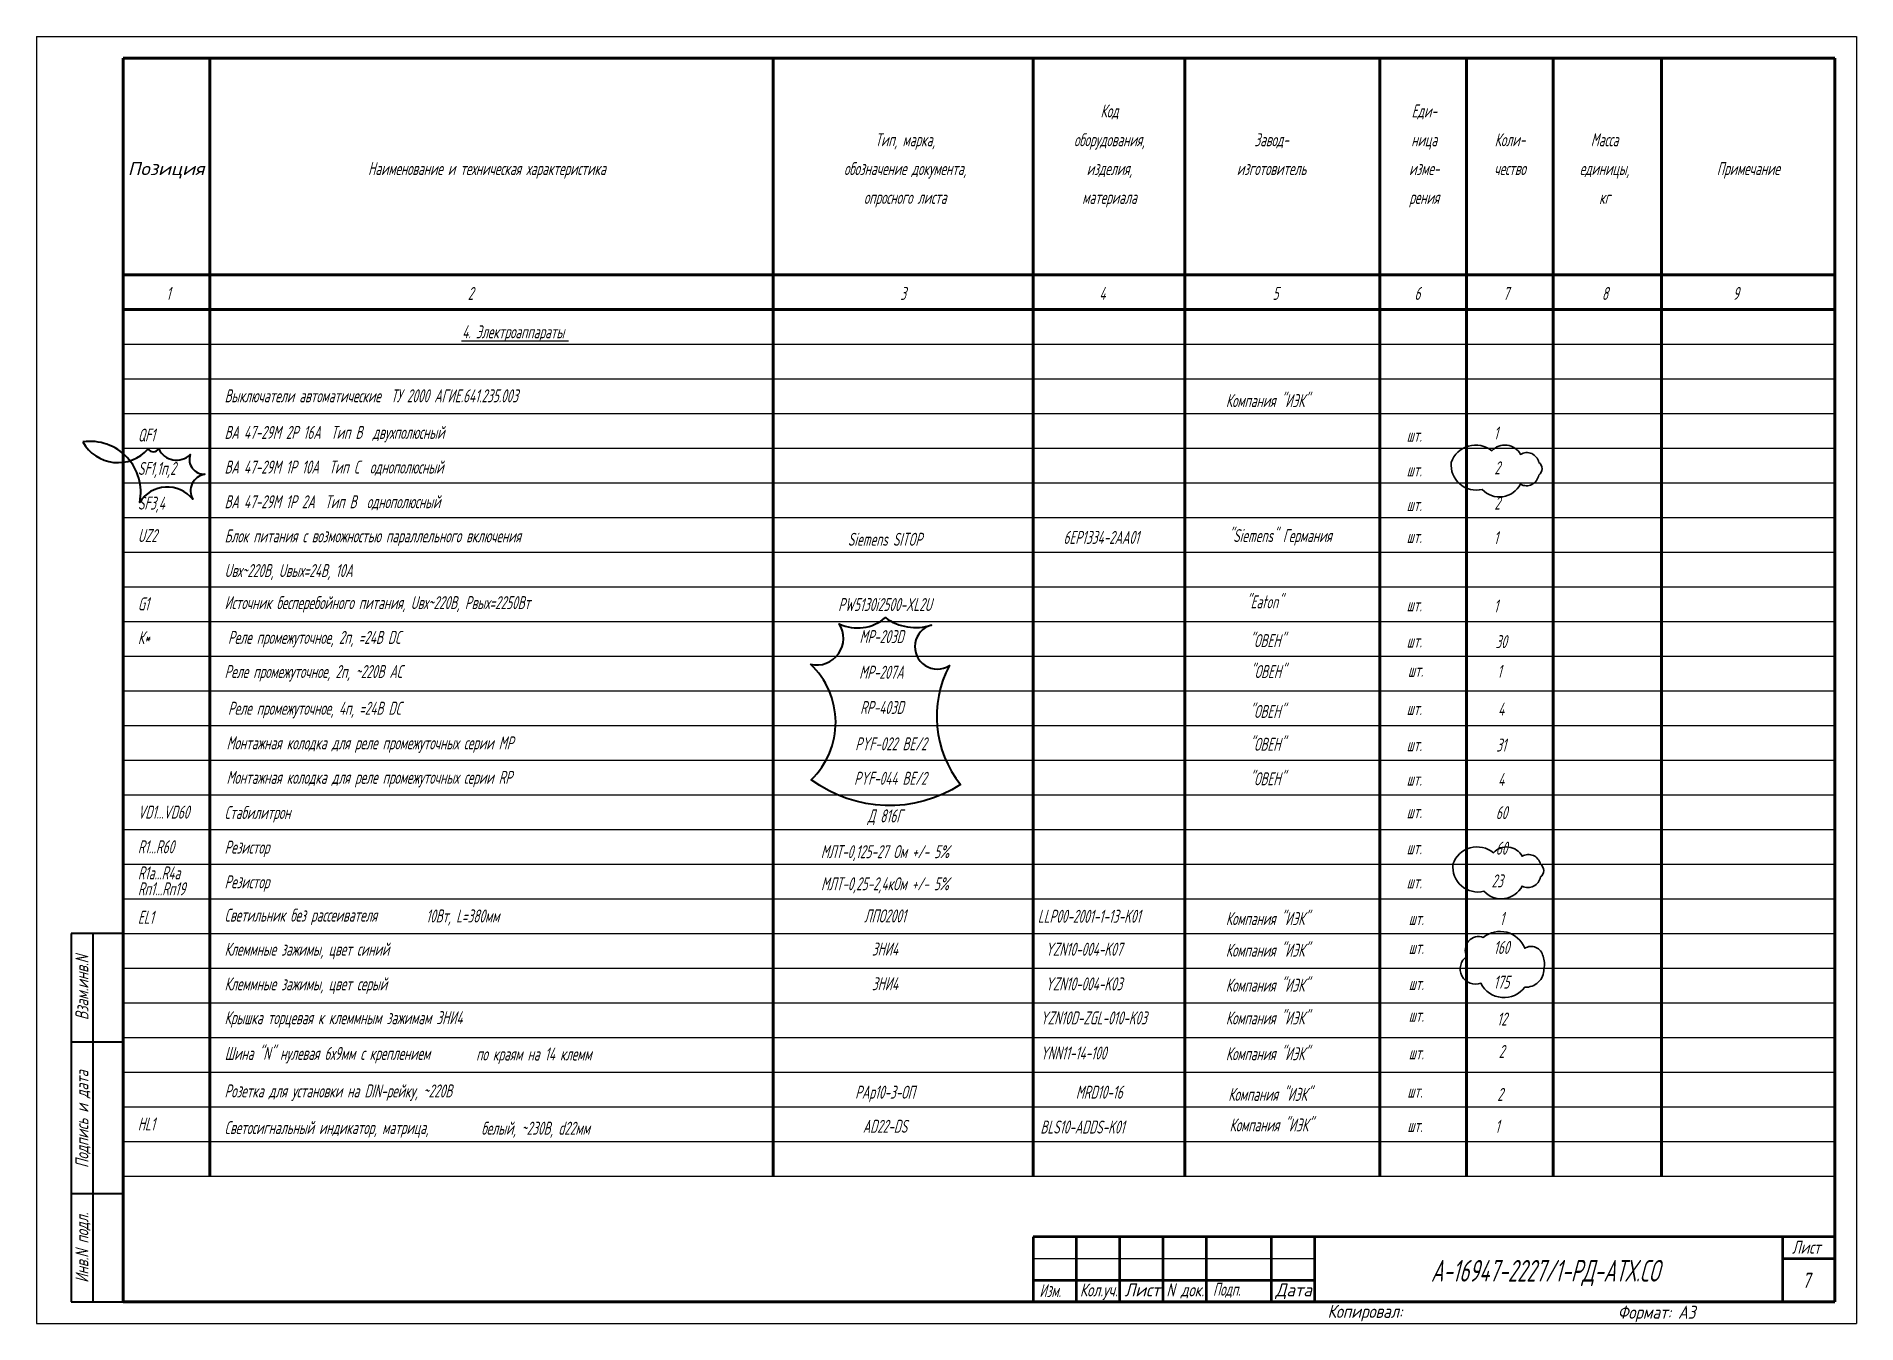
# Model space of a CAD drawing. Header units: millimetres. Extents: x -338 to 6826, y -8218 to 3153.
# Drawn here: x 4621.3 to 5041.3, y 2462 to 2759 of the extents above; entities that cross this region are included whole.
import ezdxf
from ezdxf.enums import TextEntityAlignment as Align

# ---------------------------------------------------------------- set-up
doc = ezdxf.new("R2010")
doc.units = ezdxf.units.MM
doc.layers.get('Defpoints').update_dxf_attribs({"color": 251})
for name, color, linetype, lineweight in [('Обводка', 6, 'Continuous', 25), ('Рамка тонкая', 5, 'Continuous', 25), ('Текст_КИП', 2, 'Continuous', 25)]:
    doc.layers.add(name, color=color, linetype=linetype, lineweight=lineweight)
doc.styles.add('Simplex', font='simplex.shx', dxfattribs={"width": 0.7, "oblique": 15})

msp = doc.modelspace()

# ---------------------------------------------------------------- texts
at = {"color": 2, "style": 'Simplex', "oblique": 15, "width": 0.7}
for s, p in [('Взам.инв.N', (4633.27, 2539.48)), ('Подпись и дата', (4633.27, 2509.12)), ('Инв.N подл.', (4633.27, 2479.48))]:
    msp.add_text(s, height=3, rotation=90, dxfattribs=at).set_placement(p, align=Align.CENTER)
at = {"layer": 'Текст_КИП', "style": 'Simplex', "oblique": 15, "width": 0.6}
for s, p in [('Код', (4868.86, 2740.28)), ('Еди-', (4941.48, 2740.28)), ('Тип, марка,', (4821.73, 2733.63)), ('оборудования,', (4868.86, 2733.63)), ('Завод-', (4906.26, 2733.63)), ('ница', (4941.48, 2733.63)), ('Коли-', (4961.26, 2733.63)), ('Масса', (4983.1, 2733.63)), ('Наименование и техническая характеристика', (4725.21, 2726.98)), ('обозначение документа,', (4821.73, 2726.98)), ('изделия,', (4868.86, 2726.98)), ('изготовитель', (4906.26, 2726.98)), ('изме-', (4941.48, 2726.98)), ('чество', (4961.26, 2726.98)), ('единицы,', (4983.1, 2726.98)), ('Примечание', (5016.26, 2726.98)), ('опросного листа', (4821.73, 2720.33)), ('материала', (4868.86, 2720.33)), ('рения', (4941.48, 2720.33)), ('кг', (4983.1, 2720.33))]:
    msp.add_text(s, height=3, dxfattribs=at).set_placement(p, align=Align.CENTER)
at = {"layer": 'Текст_КИП', "style": 'Simplex', "oblique": 15}
for s, width, p, p2 in [('Позиция', 0.960052, (4642.35, 2726.98), (4660.04, 2726.98)), ('Кол.уч.', 0.603486, (4862.04, 2468.25), (4870.74, 2468.25)), ('Лист', 0.686041, (4872.33, 2468.25), (4880.56, 2468.25)), ('N док.', 0.628372, (4881.98, 2468.25), (4890.69, 2468.25)), ('Дата', 0.652619, (4907.16, 2468.25), (4915.55, 2468.25))]:
    msp.add_text(s, height=3, dxfattribs=dict(at, width=width)).set_placement(p, p2, align=Align.FIT)
at = {"layer": 'Текст_КИП', "style": 'Simplex', "oblique": 15, "width": 0.6}
for s, height, p in [('1', 3, (4651.24, 2698.18)), ('2', 3, (4720.8, 2698.18)), ('3', 3, (4820.58, 2698.18)), ('4', 3, (4866.53, 2698.18)), ('5', 3, (4906.5, 2698.18)), ('6', 3, (4939.24, 2698.18)), ('7', 3, (4959.7, 2698.18)), ('8', 3, (4982.49, 2698.18)), ('9', 3, (5012.71, 2698.18)), ('%%U4. Электроаппараты ', 3, (4719.5, 2689.32)), ('Реле промежуточное, 2п, =24В DC', 3, (4665.47, 2618.81)), ('Реле промежуточное, 4п, =24В DC', 3, (4665.47, 2602.46)), ('Монтажная колодка для реле промежуточных серии МР', 3, (4665.13, 2594.47)), ('Монтажная колодка для реле промежуточных серии RP', 3, (4665.13, 2586.52)), ('А-16947-2227/1-РД-АТХ.СО', 5, (4943.04, 2471.67)), ('Изм.', 3, (4852.7, 2468.09)), ('Подп.', 3, (4892.75, 2468.41))]:
    msp.add_text(s, height=height, dxfattribs=at).set_placement(p)
at = {"layer": 'Текст_КИП', "color": 3, "style": 'Simplex', "oblique": 15}
for s, width, p in [('Выключатели автоматические  ТУ 2000 АГИЕ.641.235.003', 0.6, (4664.68, 2674.55)), ('QF1 ', 0.6, (4644.68, 2665.49)), ('ВА 47-29М 2Р 16А  Тип В  двухполюсный', 0.6, (4664.68, 2666.11)), ('шт.', 0.6, (4937.44, 2665.44)), ('SF1,1п,2', 0.6, (4644.68, 2657.79)), ('ВА 47-29М 1P 10А  Тип C  однополюсный', 0.6, (4664.68, 2658.11)), ('шт.', 0.6, (4937.44, 2657.44)), ('SF3,4', 0.6, (4644.68, 2649.79)), ('ВА 47-29М 1P 2А  Тип В  однополюсный', 0.6, (4664.68, 2650.11)), ('шт.', 0.6, (4937.44, 2649.44)), ('UZ2', 0.6, (4644.68, 2642.3)), ('Блок питания с возможностью параллельного включения', 0.6, (4664.68, 2642.23)), ('шт.', 0.6, (4937.44, 2642.08)), ('Uвх~220В, Uвых=24В, 10А', 0.6, (4664.68, 2634.23)), ('G1', 0.6, (4644.68, 2626.55)), ('Источник бесперебойного питания, Uвх~220В, Pвых=2250Вт', 0.6, (4664.68, 2626.83)), ('шт.', 0.6, (4937.44, 2626.3)), ('К*', 0.6, (4644.68, 2618.75)), ('шт.', 0.6, (4937.44, 2617.97)), ('Реле промежуточное, 2п, ~220В АС ', 0.6, (4664.68, 2610.93)), ('шт.', 0.6, (4937.74, 2611.21)), ('шт.', 0.6, (4937.44, 2602.38)), ('шт.', 0.6, (4937.44, 2594.05)), ('шт.', 0.6, (4937.44, 2586.1)), ('VD1...VD60', 0.6, (4644.68, 2578.49)), ('Стабилитрон', 0.6, (4664.68, 2578.41)), ('шт.', 0.6, (4937.44, 2578.59)), ('R1...R60', 0.6, (4644.68, 2570.49)), ('Резистор', 0.6, (4664.68, 2570.41)), ('шт.', 0.6, (4937.44, 2570.28)), ('R1а...R4а', 0.6, (4644.68, 2564.47)), ('Rп1...Rп19', 0.6, (4644.68, 2560.8)), ('Резистор', 0.6, (4664.68, 2562.41)), ('шт.', 0.6, (4937.44, 2562.38)), ('EL1', 0.6, (4644.68, 2554.23)), ('Светильник без рассеивателя  ', 0.6, (4664.68, 2554.73)), ('10Вт, L=380мм', 0.6, (4711.17, 2554.53)), ('LLP00-2001-1-13-K01', 0.6, (4852.33, 2554.46)), ('шт.', 0.6, (4937.91, 2553.93)), ('Клеммные зажимы, цвет синий', 0.6, (4664.68, 2546.86)), (' YZN10-004-K07', 0.6, (4852.93, 2546.86)), ('шт.', 0.6, (4937.91, 2547.27)), ('Клеммные зажимы, цвет серый', 0.6, (4664.68, 2538.86)), (' YZN10-004-K03', 0.6, (4852.93, 2538.86)), ('шт.', 0.6, (4937.91, 2538.94)), ('Крышка торцевая к клеммным зажимам ЗНИ4', 0.6, (4664.68, 2531.06)), ('YZN10D-ZGL-010-K03', 0.6, (4852.93, 2531.01)), ('шт.', 0.6, (4937.91, 2531.61)), ('Шина "N" нулевая 6х9мм с креплением', 0.6, (4664.71, 2522.82)), ('по краям на 14 клемм', 0.6, (4722.74, 2522.68)), ('YNN11-14-100', 0.6, (4852.93, 2522.91)), ('шт.', 0.6, (4937.91, 2522.93)), ('Розетка для установки на DIN-рейку, ~220В', 0.6, (4664.68, 2514.16)), ('шт.', 0.6, (4937.6, 2514.1)), ('HL1', 0.6, (4644.68, 2506.54)), ('Светосигнальный индикатор, матрица,', 0.6, (4664.68, 2505.7)), ('белый, ~230В, d22мм ', 0.6, (4723.92, 2505.56)), ('BLS10-ADDS-K01', 0.6, (4852.93, 2505.83)), ('шт.', 0.6, (4937.6, 2506.17)), ('Копировал:', 0.8, (4919.19, 2463.3)), ('Формат: А3', 0.8, (4986.12, 2463.1))]:
    msp.add_text(s, height=3, dxfattribs=dict(at, width=width)).set_placement(p)
at = {"layer": 'Текст_КИП', "color": 3, "style": 'Simplex', "oblique": 15, "width": 0.6}
for s, p in [('Компания "ИЭК"', (4905.32, 2673.44)), ('1', (4958.03, 2665.97)), ('2', (4958.33, 2657.93)), ('2', (4958.33, 2649.79)), ('Siemens SITOP', (4817.06, 2641.44)), ('6ЕР1334-2АА01', (4866.95, 2641.88)), ('1', (4958.03, 2641.82)), ('PW5130i2500-XL2U', (4817.06, 2626.39)), ('"Eaton"', (4904.59, 2627.01)), ('1', (4958.03, 2626.03)), ('"ОВЕН"', (4905.27, 2618.06)), ('30', (4959.23, 2617.83)), ('"ОВЕН"', (4905.41, 2610.92)), ('1', (4958.84, 2610.99)), ('"ОВЕН"', (4905.27, 2601.72)), ('4', (4959.23, 2602.25)), ('"ОВЕН"', (4905.27, 2594.14)), ('31', (4959.23, 2593.97)), ('"ОВЕН"', (4905.27, 2586.19)), ('4', (4959.23, 2586.02)), ('Д 816Г', (4817.06, 2577.62)), ('60', (4959.33, 2578.37)), ('МЛТ-0,125-27 Ом +/- 5%%%', (4817.06, 2569.37)), ('60', (4959.33, 2570.18)), ('МЛТ-0,25-2,4кОм +/- 5%%%', (4817.06, 2561.96)), ('23', (4958.33, 2562.63)), ('ЛПО2001', (4817.06, 2554.54)), ('Компания "ИЭК"', (4905.32, 2553.93)), ('1', (4959.4, 2553.93)), ('ЗНИ4', (4817.06, 2546.9)), ('Компания "ИЭК"', (4905.32, 2546.64)), ('160', (4959.33, 2547.27)), ('ЗНИ4', (4817.06, 2538.9)), ('Компания "ИЭК"', (4905.32, 2538.57)), ('175', (4959.33, 2539.27)), ('Компания "ИЭК"', (4905.32, 2531)), ('12', (4959.43, 2530.76)), ('Компания "ИЭК"', (4905.32, 2522.75)), ('2', (4959.33, 2523.27)), ('РАр10-3-ОП', (4817.06, 2513.87)), ('Компания "ИЭК"', (4905.89, 2513.37)), ('2', (4958.98, 2513.37)), ('AD22-DS', (4817.06, 2506)), ('Компания "ИЭК"', (4906.18, 2506.32)), ('1', (4958.35, 2506.02))]:
    msp.add_text(s, height=3, dxfattribs=at).set_placement(p, align=Align.CENTER)
at = {"layer": 'Текст_КИП', "color": 3, "lineweight": -3, "style": 'Simplex', "oblique": 15, "width": 0.6}
msp.add_text('"Siemens" Германия', height=3, dxfattribs=at).set_placement((4908.23, 2642.3), align=Align.CENTER)
at = {"layer": 'Текст_КИП', "style": 'Simplex', "oblique": 15, "width": 0.6}
for s, p in [('МР-203D', (4821.34, 2618.99)), ('МР-207А', (4821.34, 2610.77)), ('RP-403D', (4821.34, 2602.64)), ('PYF-022 BE/2', (4826.67, 2594.25)), ('PYF-044 BE/2', (4826.67, 2586.3))]:
    msp.add_text(s, height=3, dxfattribs=at).set_placement(p, align=Align.RIGHT)
at = {"layer": 'Текст_КИП', "color": 3, "style": 'Simplex', "oblique": 15, "width": 0.6}
msp.add_text('MRD10-16', height=3, dxfattribs=at).set_placement((4871.9, 2513.87), align=Align.RIGHT)
at = {"layer": 'Текст_КИП', "lineweight": -3, "style": 'Simplex', "oblique": 15, "width": 0.7}
for s, height, p in [('Лист', 3, (5026.34, 2478.1)), ('7', 3.5, (5028.7, 2470.21))]:
    msp.add_text(s, height=height, dxfattribs=at).set_placement(p)

# ---------------------------------------------------------------- linework, layer by layer
at = {"lineweight": 60}
for p, q in [((4641.26, 2466.98), (4641.26, 2753.98)), ((4641.26, 2753.98), (5036.26, 2753.98)), ((4661.26, 2753.98), (4661.26, 2495.98)), ((4791.26, 2753.98), (4791.26, 2495.98)), ((4851.26, 2753.98), (4851.26, 2495.98)), ((4886.26, 2753.98), (4886.26, 2495.98)), ((4931.26, 2753.98), (4931.26, 2495.98)), ((4951.26, 2753.98), (4951.26, 2495.98)), ((4971.26, 2753.98), (4971.26, 2495.98)), ((4996.26, 2753.98), (4996.26, 2495.98)), ((5036.26, 2753.98), (5036.26, 2466.98)), ((4641.26, 2703.98), (5036.26, 2703.98)), ((4641.26, 2695.98), (5036.26, 2695.98)), ((5036.26, 2466.98), (4641.26, 2466.98))]:
    msp.add_line(p, q, dxfattribs=at)
at = {"color": 7, "lineweight": 40}
for p, q in [((4629.27, 2551.98), (4629.27, 2466.98)), ((4641.27, 2551.98), (4629.27, 2551.98)), ((4634.27, 2551.98), (4634.27, 2466.98)), ((4629.27, 2526.98), (4641.27, 2526.98)), ((4629.27, 2491.98), (4641.27, 2491.98)), ((4629.27, 2466.98), (4641.27, 2466.98))]:
    msp.add_line(p, q, dxfattribs=at)
at = {"lineweight": 50}
for p, q in [((5036.26, 2481.98), (4851.26, 2481.98)), ((4851.26, 2481.98), (4851.26, 2466.98)), ((4861.26, 2466.98), (4861.26, 2481.98)), ((4871.26, 2466.98), (4871.26, 2481.98)), ((4881.26, 2466.98), (4881.26, 2481.98)), ((4891.26, 2466.98), (4891.26, 2481.98)), ((4906.26, 2466.98), (4906.26, 2481.98)), ((4916.26, 2466.98), (4916.26, 2481.98)), ((5024.26, 2466.98), (5024.26, 2481.98)), ((5024.26, 2476.98), (5036.26, 2476.98)), ((4851.26, 2471.98), (4916.26, 2471.98))]:
    msp.add_line(p, q, dxfattribs=at)
at = {"lineweight": -3}
msp.add_line((4851.26, 2476.98), (4916.26, 2476.98), dxfattribs=at)
at = {"layer": 'Defpoints', "color": 1, "lineweight": 40}
for points in [[(4632, 2665.41, 0.520567), (4647.01, 2663.77, 0.520567), (4647.01, 2663.77, 0.520567), (4649.5, 2663.84, 0.520567), (4656.75, 2662.49, 0.520567), (4660.1, 2657.94, 0.520567), (4657.32, 2652.18, 0.520567), (4645.09, 2651.47, 0.520567)], [(4799.88, 2614.1, 0.673437), (4806.51, 2623.45, 0.520567), (4806.51, 2623.45, 0.299483), (4817.16, 2624.88, 0.241007), (4827.79, 2623.15, 1.166286), (4831.92, 2613.82, 0.297787), (4834.53, 2586.34, -0.312916), (4800.06, 2587.48, 0.42962)]]:
    msp.add_lwpolyline(points, format="xyb", close=True, dxfattribs=at)
at = {"layer": 'Defpoints', "color": 1, "lineweight": 30}
for points in [[(4947.73, 2660.7, -0.520567), (4957.09, 2663.36, -0.520567), (4963.7, 2662.53, -0.520567), (4967.92, 2660.7, -0.520567), (4967.92, 2657.76, -0.520567), (4963.7, 2655.65, -0.520567), (4954.89, 2654.46, -0.520567)], [(4948.12, 2567.97, -0.520567), (4957.48, 2570.63, -0.520567), (4964.09, 2569.8, -0.520567), (4968.31, 2567.97, -0.520567), (4968.31, 2565.03, -0.520567), (4964.09, 2562.93, -0.520567), (4955.28, 2561.73, -0.520567)], [(4951.34, 2546.75, -0.698873), (4955.13, 2551.08, -0.508913), (4964.68, 2548.59, -0.520567), (4968.91, 2546.75, -0.151645), (4969.13, 2543.82, -0.430282), (4964.68, 2539.6, -0.563207), (4954.59, 2540.52, -0.886629)]]:
    msp.add_lwpolyline(points, format="xyb", close=True, dxfattribs=at)
at = {"layer": 'Обводка', "color": 155}
for p, q in [((4641.26, 2687.98), (5036.26, 2687.98)), ((4641.26, 2679.98), (5036.26, 2679.98)), ((4641.26, 2671.98), (5036.26, 2671.98)), ((4641.26, 2663.98), (5036.26, 2663.98)), ((4641.26, 2655.98), (5036.26, 2655.98)), ((4641.26, 2647.98), (5036.26, 2647.98)), ((4641.26, 2639.98), (5036.26, 2639.98)), ((4641.26, 2631.98), (5036.26, 2631.98)), ((4641.26, 2623.98), (5036.26, 2623.98)), ((4641.26, 2615.98), (5036.26, 2615.98)), ((4641.26, 2607.98), (5036.26, 2607.98)), ((4641.26, 2599.98), (5036.26, 2599.98)), ((4641.26, 2591.98), (5036.26, 2591.98)), ((4641.26, 2583.98), (5036.26, 2583.98)), ((4641.26, 2575.98), (5036.26, 2575.98)), ((4641.26, 2567.98), (5036.26, 2567.98)), ((4641.26, 2559.98), (5036.26, 2559.98)), ((4641.26, 2551.98), (5036.26, 2551.98)), ((4641.26, 2543.98), (5036.26, 2543.98)), ((4641.26, 2535.98), (5036.26, 2535.98)), ((4641.26, 2527.98), (5036.26, 2527.98)), ((4641.26, 2519.98), (5036.26, 2519.98)), ((4641.26, 2511.98), (5036.26, 2511.98)), ((4641.26, 2503.98), (5036.26, 2503.98)), ((4641.26, 2495.98), (5036.26, 2495.98)), ((4641.26, 2495.98), (5036.26, 2495.98))]:
    msp.add_line(p, q, dxfattribs=at)
at = {"layer": 'Рамка тонкая'}
for p, q in [((4621.26, 2758.98), (5041.26, 2758.98)), ((4621.26, 2758.98), (4621.26, 2462.01)), ((5041.26, 2758.98), (5041.26, 2461.98)), ((4621.26, 2462.01), (5041.26, 2461.98))]:
    msp.add_line(p, q, dxfattribs=at)

msp.set_redraw_order([(e.dxf.handle, doc.entitydb.next_handle()) for e in msp.query("TEXT MTEXT ATTDEF DIMENSION ARC_DIMENSION")])  # texts and dimensions are drawn at this point

doc.saveas('drawing.dxf')
